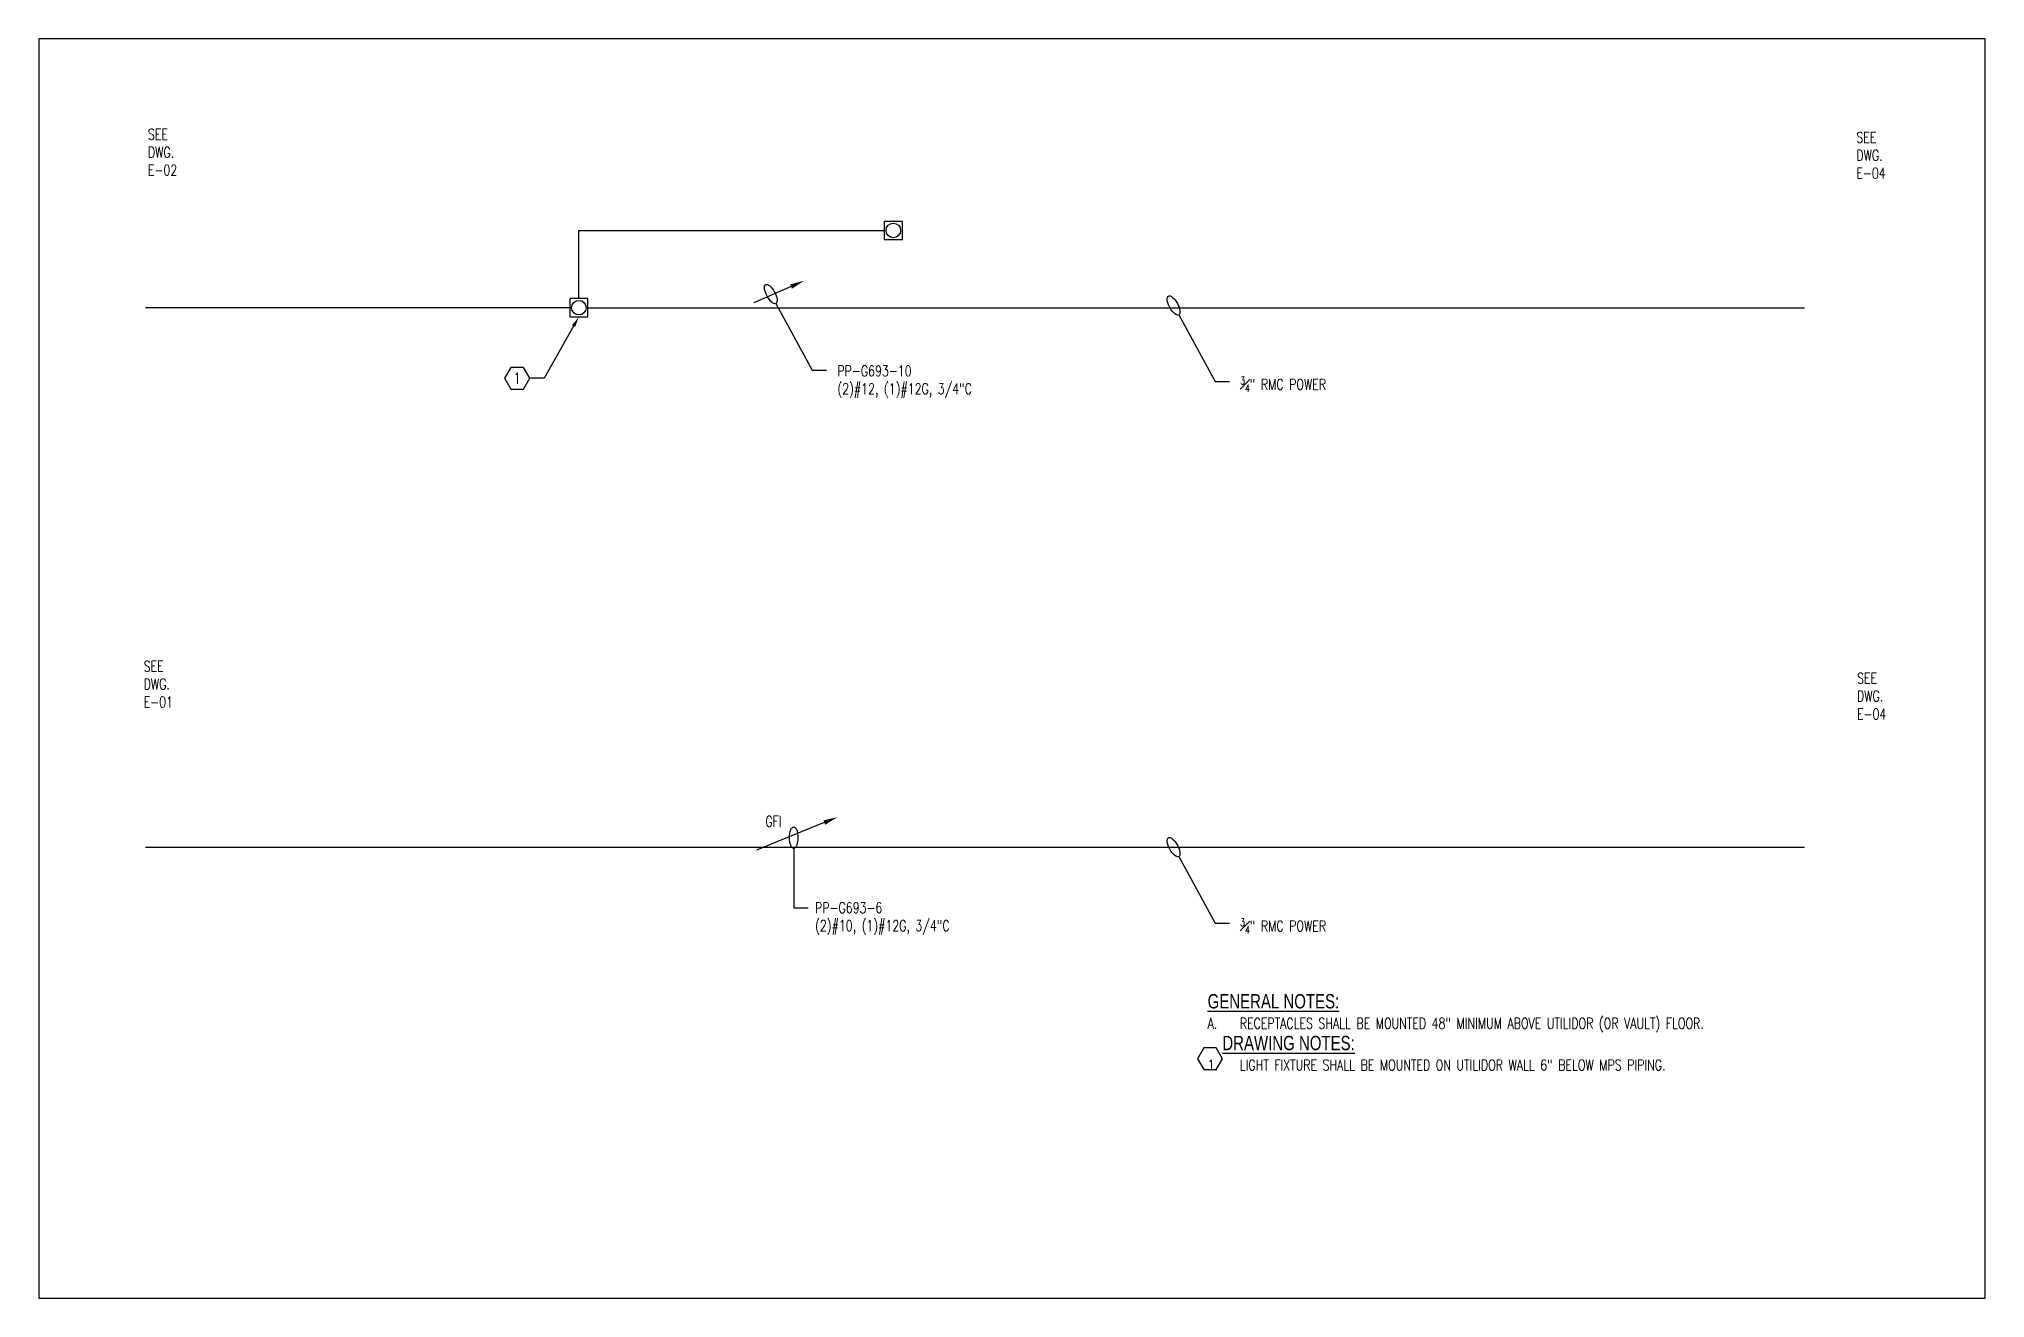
# Model space of a CAD drawing. Header units: inches. Extents: x 766 to 5092, y -413 to 715.
# Drawn here: x 1661 to 2477, y -413 to 115 of the extents above; entities that cross this region are included whole.
import ezdxf
from ezdxf import colors
from ezdxf.entities.mleader import LeaderData, LeaderLine
from ezdxf.enums import TextEntityAlignment as Align
from ezdxf.math import Vec2, Vec3

# ---------------------------------------------------------------- set-up
doc = ezdxf.new("R2010")
doc.units = ezdxf.units.IN
doc.header["$LTSCALE"] = 48
doc.header["$MEASUREMENT"] = 0
doc.layers.get('Defpoints').update_dxf_attribs({"color": 251})
for name, color, linetype in [('E-LIGHTS AND POWER', 91, 'Continuous'), ('E-LITE-IDEN', 41, 'Continuous'), ('E-LITE-WIRE', 40, 'Continuous'), ('E-POWER-IDEN', 71, 'Continuous'), ('E-POWR-IDEN', 71, 'Continuous'), ('E-POWR-WIRE', 80, 'Continuous'), ('GENERAL NOTES', 41, 'Continuous'), ('GENERAL NOTES @ 48', 41, 'Continuous')]:
    doc.layers.add(name, color=color, linetype=linetype)
doc.layers.add('E-LITE', color=50, linetype='Continuous', lineweight=50)
doc.styles.add('Note', font='romans.shx', dxfattribs={"width": 0.85})
doc.styles.add('RomanS', font='romans.shx', dxfattribs={"width": 0.75})
doc.styles.get("Standard").update_dxf_attribs({"font": 'romans.shx', "width": 0.85})

msp = doc.modelspace()

# ---------------------------------------------------------------- texts
at = {"layer": 'E-LITE-IDEN', "char_height": 4.5, "attachment_point": 1, "style": 'RomanS'}
for s, insert in [('PP-G693-10\\P(2)#12, (1)#12G, 3/4"C', (1995.64, -21.63)), ('\\A1;{\\H0.7x;\\S3#4;}" RMC POWER', (2164.53, -26.4)), ('\\A1;{\\H0.7x;\\S3#4;}" RMC POWER', (2164.53, -253.54))]:
    msp.add_mtext(s, dxfattribs=dict(at, insert=insert))
at = {"layer": 'E-POWER-IDEN', "char_height": 4.5, "width": 14.3816, "attachment_point": 1, "style": 'RomanS'}
for s, insert in [('SEE DWG.\\PE-02', (1706.57, 77.56)), ('SEE DWG.\\PE-04', (2422.9, 76.27)), ('SEE DWG.\\PE-01', (1704.78, -145.49)), ('SEE DWG.\\PE-04', (2423.17, -150.52))]:
    msp.add_mtext(s, dxfattribs=dict(at, insert=insert))
at = {"layer": 'E-POWR-IDEN', "char_height": 4.5, "attachment_point": 1, "style": 'RomanS'}
for s, insert in [('GFI', (1965.45, -210.54)), ('PP-G693-6\\P(2)#10, (1)#12G, 3/4"C', (1986.29, -246.77))]:
    msp.add_mtext(s, dxfattribs=dict(at, insert=insert))
at = {"layer": 'GENERAL NOTES', "insert": (2150.88, -285.23), "char_height": 3.375, "width": 279.4226, "attachment_point": 1, "style": 'RomanS'}
msp.add_mtext('\\A1;{\\fArial|b0|i0|c0|p34;\\H1.7778x;\\LGENERAL NOTES:\\P\\pi-10.125,l10.125;\\Fromans|c0;\\H0.74997x;\\lA.^IRECEPTACLES SHALL BE MOUNTED 48" MINIMUM ABOVE UTILIDOR (OR VAULT) FLOOR.\\H1.9405x; \\H0.51533x;\\P\\pi0,l0;\\H1.3334x;  \\fArial|b0|i0|c0|p34;\\LDRAWING NOTES:\\H1.3451x; \\H0.74343x;\\P\\pi-10.125,l10.125;\\Fromans|c0;\\H0.74996x;\\l1.^ILIGHT FIXTURE SHALL BE MOUNTED ON UTILIDOR WALL 6" BELOW MPS PIPING.\\H1.7871x; }', dxfattribs=at)

# ---------------------------------------------------------------- blocks, each defined once
blk = doc.blocks.new('A$C7CD956E1')
at = {"layer": 'E-LIGHTS AND POWER'}
blk.add_lwpolyline([(2.53, -2.53), (2.53, 2.53), (-2.53, 2.53), (-2.53, -2.53)], close=True, dxfattribs=at)
blk.add_circle((0, 0), 2.03, dxfattribs=at)
blk = doc.blocks.new('ELL')
blk.add_ellipse((0, 0), major_axis=(-1, 0), ratio=0.397545)
blk = doc.blocks.new('Anno_Hexagon_na')
at = {"color": 0, "linetype": 'ByBlock', "lineweight": -2, "transparency": 16777216}
blk.add_lwpolyline([(1.17, 0), (0.58, 1.01), (-0.58, 1.01), (-1.17, 0), (-0.58, -1.01), (0.58, -1.01)], close=True, dxfattribs=at)
at = {"color": 0, "linetype": 'ByBlock', "lineweight": -2, "transparency": 16777216, "style": 'Note', "width": 0.85}
blk.add_attdef('ID', text='', height=1, dxfattribs=at).set_placement((0, 0), align=Align.MIDDLE)
blk = doc.blocks.new('Anno_Hexagon')
at = {"color": 0, "linetype": 'ByBlock', "lineweight": -2}
blk.add_lwpolyline([(1.17, 0), (0.58, 1.01), (-0.58, 1.01), (-1.17, 0), (-0.58, -1.01), (0.58, -1.01)], close=True, dxfattribs=at)
at = {"color": 0, "linetype": 'ByBlock', "lineweight": -2, "style": 'Note', "width": 0.85}
blk.add_attdef('ID', text='', height=1, dxfattribs=at).set_placement((0, 0), align=Align.MIDDLE)

# ---------------------------------------------------------------- linework, layer by layer
at = {"layer": 'Defpoints'}
msp.add_lwpolyline([(1660.86, 115.31), (1660.86, -412.69), (2476.86, -412.69), (2476.86, 115.31)], close=True, dxfattribs=at)
at = {"layer": 'E-LITE-WIRE'}
for p, q in [((1887.25, 6.41), (1887.25, 35.01)), ((1887.25, 35.01), (2015.3, 35.01)), ((1883.45, 2.61), (1705.61, 2.61)), ((1891.05, 2.61), (2401.13, 2.61)), ((1705.61, -223.6), (2401.13, -223.6))]:
    msp.add_line(p, q, dxfattribs=at)

# ---------------------------------------------------------------- block references
at = {"layer": 'E-LITE', "xscale": 1.5, "yscale": 1.5, "zscale": 1.5}
for p in [(2019.1, 35.01), (1887.25, 2.61)]:
    msp.add_blockref('A$C7CD956E1', p, dxfattribs=at)
at = {"layer": 'GENERAL NOTES @ 48', "xscale": 4.5, "yscale": 4.5, "zscale": 4.5}
msp.add_blockref('Anno_Hexagon', (2151.84, -312.35), dxfattribs=at)

msp.set_redraw_order([(e.dxf.handle, doc.entitydb.next_handle()) for e in msp.query("TEXT MTEXT ATTDEF DIMENSION ARC_DIMENSION")])  # texts and dimensions are drawn at this point

# ---------------------------------------------------------------- leaders
at = {"layer": 'E-LITE-IDEN'}
ml = msp.add_multileader_mtext('Standard', dxfattribs=at)
ml.set_content('')
ml.set_leader_properties()
ml.set_arrow_properties(name='ELL')
ml.build(insert=Vec2(0, 0))
ml.multileader.update_dxf_attribs({"dogleg_length": 0.125, "arrow_head_size": 4.5, "scale": 48})
ctx = ml.context
ctx.base_point, ctx.scale, ctx.char_height, ctx.arrow_head_size, ctx.landing_gap_size, ctx.plane_origin = Vec3(1991.14, -23.63), 48, 4.5, 4.5, 4.32, Vec3(992.22, 156.26)
notes = []
notes.append((ctx, [(0, (1, 1, 0), (1985.14, -23.63), (1, 0), 6, [(0, [(1967.73, 8.32)], 0, [])])]))
ctx.mtext, ml.multileader.dxf.content_type = None, 0
ml = msp.add_multileader_mtext('Standard', dxfattribs=at)
ml.set_content('')
ml.set_leader_properties()
ml.set_arrow_properties(name='ELL')
ml.build(insert=Vec2(0, 0))
ml.multileader.update_dxf_attribs({"dogleg_length": 0.125, "arrow_head_size": 4.5, "scale": 48})
ctx = ml.context
ctx.base_point, ctx.scale, ctx.char_height, ctx.arrow_head_size, ctx.landing_gap_size, ctx.plane_origin = Vec3(2160.03, -28.41), 48, 4.5, 4.5, 4.32, Vec3(1161.11, 151.48)
notes.append((ctx, [(0, (1, 1, 0), (2154.03, -28.41), (1, 0), 6, [(0, [(2136.62, 3.54)], 0, [])])]))
ctx.mtext, ml.multileader.dxf.content_type = None, 0
ml = msp.add_multileader_mtext('Standard', dxfattribs=at)
ml.set_content('')
ml.set_leader_properties()
ml.set_arrow_properties(name='ELL')
ml.build(insert=Vec2(0, 0))
ml.multileader.update_dxf_attribs({"dogleg_length": 0.125, "arrow_head_size": 4.5, "scale": 48})
ctx = ml.context
ctx.base_point, ctx.scale, ctx.char_height, ctx.arrow_head_size, ctx.landing_gap_size, ctx.plane_origin = Vec3(2160.03, -255.54), 48, 4.5, 4.5, 4.32, Vec3(1161.11, -75.65)
notes.append((ctx, [(0, (1, 1, 0), (2154.03, -255.54), (1, 0), 6, [(0, [(2136.62, -223.6)], 0, [])])]))
ctx.mtext, ml.multileader.dxf.content_type = None, 0
at = {"layer": 'E-LITE-WIRE'}
ml = msp.add_multileader_mtext('Standard', dxfattribs=at)
ml.set_content('')
ml.set_leader_properties()
ml.build(insert=Vec2(0, 0))
ml.multileader.update_dxf_attribs({"dogleg_length": 0.125, "arrow_head_size": 6, "scale": 48})
ctx = ml.context
ctx.base_point, ctx.scale, ctx.char_height, ctx.arrow_head_size, ctx.landing_gap_size, ctx.plane_origin = Vec3(1960.62, 4.68), 48, 4.5, 6, 4.32, Vec3(1013.06, 165.37)
notes.append((ctx, [(0, (1, 1, 0), (1960.62, 4.68), (-1, 0), 0.00146, [(0, [(1981.7, 13.88)], 0, [])])]))
ctx.mtext, ml.multileader.dxf.content_type = None, 0
at = {"layer": 'E-POWER-IDEN'}
ml = msp.add_multileader_block('Standard', dxfattribs=at)
ml.set_content('Anno_Hexagon_na', color=256, scale=4.5)
ml.set_attribute('ID', '1', width=0)
ml.set_leader_properties()
ml.build(insert=Vec2(0, 0))
ml.multileader.update_dxf_attribs({"dogleg_length": 0.125, "arrow_head_size": 4.5, "scale": 48})
ctx = ml.context
ctx.base_point, ctx.scale, ctx.char_height, ctx.arrow_head_size, ctx.landing_gap_size = Vec3(1856.15, -27.01), 48, 4.5, 4.5, 4.32
notes.append((ctx, [(0, (1, 1, 0), (1872.65, -27.01), (-1, 0), 6, [(0, [(1887.25, -1.2)], 0, [])])]))
ctx.block.insert = Vec3(1861.4, -27.01)
at = {"layer": 'E-POWR-IDEN'}
ml = msp.add_multileader_mtext('Standard', dxfattribs=at)
ml.set_content('')
ml.set_leader_properties()
ml.set_arrow_properties(name='ELL')
ml.build(insert=Vec2(0, 0))
ml.multileader.update_dxf_attribs({"dogleg_length": 0.125, "arrow_head_size": 4.5, "scale": 48})
ctx = ml.context
ctx.base_point, ctx.scale, ctx.char_height, ctx.arrow_head_size, ctx.landing_gap_size, ctx.plane_origin = Vec3(1983.33, -249.01), 48, 4.5, 4.5, 4.32, Vec3(4, -13.65)
notes.append((ctx, [(0, (1, 1, 0), (1977.33, -249.01), (1, 0), 6, [(0, [(1977.33, -219.58)], 0, [])])]))
ctx.mtext, ml.multileader.dxf.content_type = None, 0
at = {"layer": 'E-POWR-WIRE'}
ml = msp.add_multileader_mtext('Standard', dxfattribs=at)
ml.set_content('')
ml.set_leader_properties()
ml.build(insert=Vec2(0, 0))
ml.multileader.update_dxf_attribs({"dogleg_length": 0.125, "arrow_head_size": 6, "scale": 48})
ctx = ml.context
ctx.base_point, ctx.scale, ctx.char_height, ctx.arrow_head_size, ctx.landing_gap_size, ctx.plane_origin = Vec3(1961.8, -224.91), 48, 4.5, 6, 4.32, Vec3(1014.24, -64.22)
notes.append((ctx, [(0, (1, 1, 0), (1961.8, -224.91), (-1, 0), 0.00146, [(0, [(1995.71, -211.01)], 0, [])])]))
ctx.mtext, ml.multileader.dxf.content_type = None, 0
for ctx, leaders in notes:
    for number, flags, end, landing, length, lines in leaders:
        leader = LeaderData()
        leader.index, (leader.has_last_leader_line, leader.has_dogleg_vector, leader.attachment_direction) = number, flags
        leader.last_leader_point, leader.dogleg_vector, leader.dogleg_length = Vec3(end), Vec3(landing), length
        for number, points, colour, breaks in lines:
            line = LeaderLine()
            line.index, line.vertices, line.color, line.breaks = number, Vec3.list(points), colors.encode_raw_color(colour), breaks
            leader.lines.append(line)
        ctx.leaders.append(leader)

doc.saveas('drawing.dxf')
